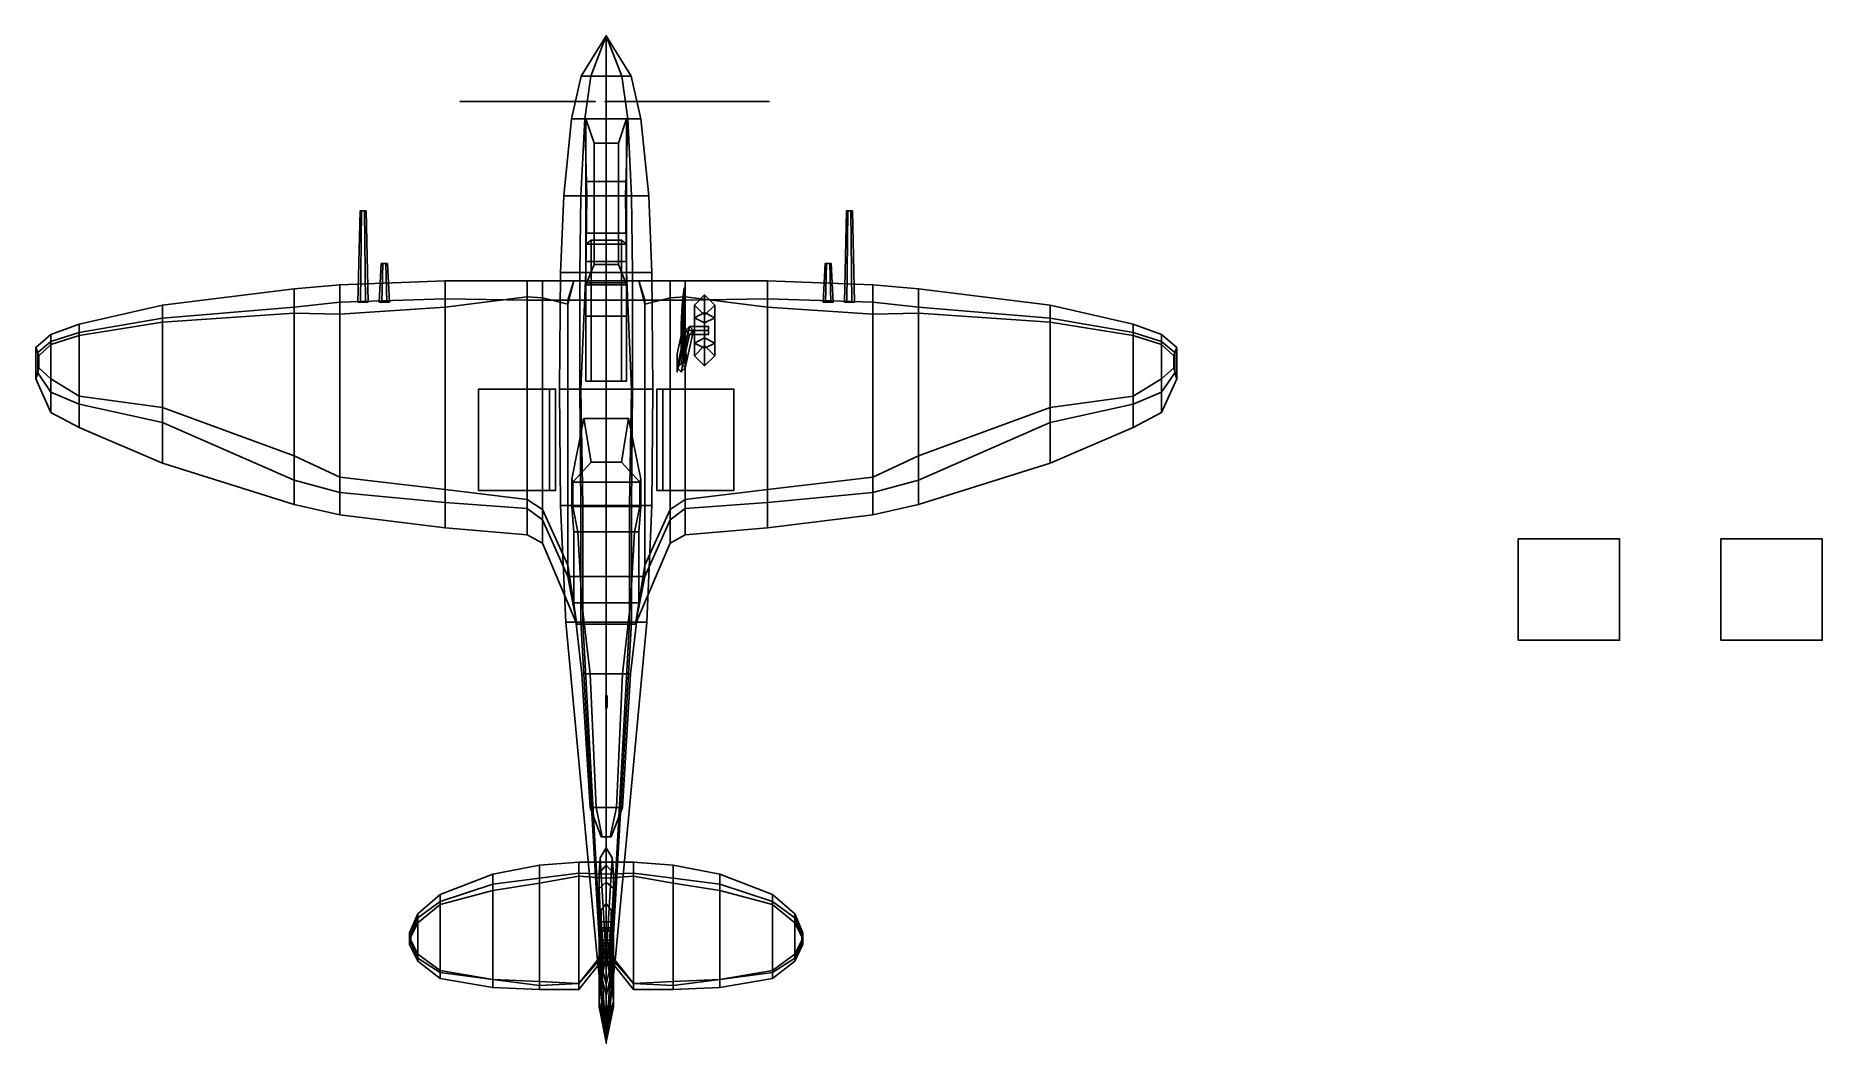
# Model space of a CAD drawing. Header units: millimetres. Extents: x -5.6 to 12, y -5 to 5.
import ezdxf

# ---------------------------------------------------------------- set-up
doc = ezdxf.new("R2010")
doc.units = ezdxf.units.MM
for name, color, linetype in [('hull2', 3, 'Continuous'), ('propeller', 1, 'Continuous'), ('shassis', 4, 'Continuous'), ('wheels', 2, 'Continuous')]:
    doc.layers.add(name, color=color, linetype=linetype)

msp = doc.modelspace()

# ---------------------------------------------------------------- linework, layer by layer
for points in [[(0.342, 4.15, 2.101), (0.342, 4.15, 1.879), (0, 4.15, 1.74), (0, 4.15, 2.23)], [(0, 4.15, 2.35), (0, 3.39, 2.48), (0.19, 3.39, 2.43), (0.212, 4.15, 2.281)], [(0.212, 4.15, 2.281), (0.342, 4.15, 2.101), (0, 4.15, 2.23), (0, 4.15, 2.35)], [(0.212, 4.15, 1.699), (0.25, 3.39, 1.48), (0, 3.39, 1.44), (0, 4.15, 1.63)], [(0.342, 4.15, 1.879), (0.212, 4.15, 1.699), (0, 4.15, 1.63), (0, 4.15, 1.74)], [(0.2, 4.15, 1.7), (0.12, 3.91, 1.55), (0, 3.91, 1.51), (0, 4.15, 1.7)], [(0.2, 3.53, 1.52), (0.12, 3.53, 1.43), (0.12, 3.91, 1.55), (0.2, 4.15, 1.7)], [(0.19, 3.39, 2.43), (0.42, 3.39, 2.2), (0.342, 4.15, 2.101), (0.212, 4.15, 2.281)], [(0.42, 3.39, 1.67), (0.25, 3.39, 1.48), (0.212, 4.15, 1.699), (0.342, 4.15, 1.879)], [(0.42, 3.39, 2.2), (0.42, 3.39, 1.67), (0.342, 4.15, 1.879), (0.342, 4.15, 2.101)], [(0.12, 3.91, 1.55), (0.12, 3.53, 1.43), (0, 3.53, 1.39), (0, 3.91, 1.51)], [(0.12, 3.53, 1.43), (0.12, 3.02, 1.35), (0, 3.02, 1.32), (0, 3.53, 1.39)], [(0.2, 3.02, 1.44), (0.12, 3.02, 1.35), (0.12, 3.53, 1.43), (0.2, 3.53, 1.52)], [(0, 3.39, 2.48), (0, 2.63, 2.53), (0.2, 2.63, 2.44), (0.19, 3.39, 2.43)], [(0.25, 3.39, 1.48), (0.26, 2.63, 1.39), (0, 2.63, 1.33), (0, 3.39, 1.44)], [(0.2, 2.63, 2.44), (0.45, 2.63, 2.2), (0.42, 3.39, 2.2), (0.19, 3.39, 2.43)], [(0.45, 2.63, 1.61), (0.26, 2.63, 1.39), (0.25, 3.39, 1.48), (0.42, 3.39, 1.67)], [(0.45, 2.63, 2.2), (0.45, 2.63, 1.61), (0.42, 3.39, 1.67), (0.42, 3.39, 2.2)], [(2.35, 2.34, 1.62), (2.375, 2.34, 1.663), (2.385, 3.24, 1.646), (2.37, 3.24, 1.62)], [(2.375, 2.34, 1.577), (2.35, 2.34, 1.62), (2.37, 3.24, 1.62), (2.385, 3.24, 1.594)], [(2.37, 3.24, 1.62), (2.43, 3.24, 1.62), (2.415, 3.24, 1.594), (2.385, 3.24, 1.594)], [(2.385, 3.24, 1.646), (2.415, 3.24, 1.646), (2.43, 3.24, 1.62), (2.37, 3.24, 1.62)], [(2.375, 2.34, 1.663), (2.425, 2.34, 1.663), (2.415, 3.24, 1.646), (2.385, 3.24, 1.646)], [(2.425, 2.34, 1.577), (2.375, 2.34, 1.577), (2.385, 3.24, 1.594), (2.415, 3.24, 1.594)], [(2.425, 2.34, 1.663), (2.45, 2.34, 1.62), (2.43, 3.24, 1.62), (2.415, 3.24, 1.646)], [(2.45, 2.34, 1.62), (2.425, 2.34, 1.577), (2.415, 3.24, 1.594), (2.43, 3.24, 1.62)], [(0.12, 3.02, 1.35), (0.12, 2.71, 1.35), (0, 2.71, 1.32), (0, 3.02, 1.32)], [(0.2, 2.51, 1.39), (0.12, 2.71, 1.35), (0.12, 3.02, 1.35), (0.2, 3.02, 1.44)], [(0.2, 2.91, 1.43), (0.15, 2.95, 1.21), (0, 2.95, 1.16), (0, 2.91, 1.43)], [(0.15, 2.95, 1.21), (0.15, 2.74, 1.15), (0, 2.74, 1.1), (0, 2.95, 1.16)], [(0.2, 2.74, 1.4), (0.15, 2.74, 1.15), (0.15, 2.95, 1.21), (0.2, 2.91, 1.43)], [(0.15, 2.74, 1.15), (0.15, 2.53, 1.13), (0, 2.53, 1.08), (0, 2.74, 1.1)], [(0, 2.51, 1.39), (0, 2.71, 1.32), (0.12, 2.71, 1.35), (0.2, 2.51, 1.39)], [(0.2, 2.53, 1.39), (0.15, 2.53, 1.13), (0.15, 2.74, 1.15), (0.2, 2.74, 1.4)], [(2.14, 2.34, 1.62), (2.165, 2.34, 1.663), (2.175, 2.72, 1.646), (2.16, 2.72, 1.62)], [(2.165, 2.34, 1.577), (2.14, 2.34, 1.62), (2.16, 2.72, 1.62), (2.175, 2.72, 1.594)], [(2.175, 2.72, 1.646), (2.205, 2.72, 1.646), (2.22, 2.72, 1.62), (2.16, 2.72, 1.62)], [(2.16, 2.72, 1.62), (2.22, 2.72, 1.62), (2.205, 2.72, 1.594), (2.175, 2.72, 1.594)], [(2.165, 2.34, 1.663), (2.215, 2.34, 1.663), (2.205, 2.72, 1.646), (2.175, 2.72, 1.646)], [(2.215, 2.34, 1.577), (2.165, 2.34, 1.577), (2.175, 2.72, 1.594), (2.205, 2.72, 1.594)], [(2.215, 2.34, 1.663), (2.24, 2.34, 1.62), (2.22, 2.72, 1.62), (2.205, 2.72, 1.646)], [(2.24, 2.34, 1.62), (2.215, 2.34, 1.577), (2.205, 2.72, 1.594), (2.22, 2.72, 1.62)], [(0, 2.63, 2.53), (0, 1.48, 2.53), (0.25, 1.48, 2.45), (0.2, 2.63, 2.44)], [(0.26, 2.63, 1.39), (0.26, 1.48, 1.32), (0, 1.48, 1.26), (0, 2.63, 1.33)], [(0, 2.55, 1.5), (0.32, 2.55, 1.5), (0.38, 2.36, 1.33), (0, 2.36, 1.33)], [(0.15, 2.53, 1.13), (0.15, 2.2, 1.18), (0, 2.2, 1.13), (0, 2.53, 1.08)], [(0.2, 2.2, 1.39), (0.15, 2.2, 1.18), (0.15, 2.53, 1.13), (0.2, 2.53, 1.39)], [(0.25, 1.48, 2.45), (0.46, 1.48, 2.11), (0.45, 2.63, 2.2), (0.2, 2.63, 2.44)], [(0.46, 1.48, 1.54), (0.26, 1.48, 1.32), (0.26, 2.63, 1.39), (0.45, 2.63, 1.61)], [(0.32, 2.55, 1.5), (0.63, 2.55, 1.5), (0.63, 2.36, 1.33), (0.38, 2.36, 1.33)], [(0.38, 2.32, 1.71), (0.63, 2.38, 1.66), (0.63, 2.55, 1.5), (0.32, 2.55, 1.5)], [(0.46, 1.48, 2.11), (0.46, 1.48, 1.54), (0.45, 2.63, 1.61), (0.45, 2.63, 2.2)], [(0.63, 2.55, 1.5), (0.78, 2.55, 1.51), (0.78, 2.36, 1.33), (0.63, 2.36, 1.33)], [(0.63, 2.38, 1.66), (0.78, 2.39, 1.68), (0.78, 2.55, 1.51), (0.63, 2.55, 1.5)], [(0.78, 2.55, 1.51), (1.59, 2.55, 1.6), (1.59, 2.37, 1.44), (0.78, 2.36, 1.33)], [(0.78, 2.39, 1.68), (1.59, 2.29, 1.75), (1.59, 2.55, 1.6), (0.78, 2.55, 1.51)], [(1.59, 2.55, 1.6), (2.63, 2.51, 1.68), (2.63, 2.34, 1.55), (1.59, 2.37, 1.44)], [(1.59, 2.29, 1.75), (2.63, 2.22, 1.82), (2.63, 2.51, 1.68), (1.59, 2.55, 1.6)], [(2.63, 2.51, 1.68), (3.08, 2.47, 1.71), (3.08, 2.29, 1.6), (2.63, 2.34, 1.55)], [(2.63, 2.22, 1.82), (3.08, 2.23, 1.84), (3.08, 2.47, 1.71), (2.63, 2.51, 1.68)], [(3.08, 2.47, 1.71), (4.38, 2.31, 1.78), (4.38, 2.18, 1.71), (3.08, 2.29, 1.6)], [(3.08, 2.23, 1.84), (4.38, 2.14, 1.87), (4.38, 2.31, 1.78), (3.08, 2.47, 1.71)], [(0.38, 2.36, 1.33), (0.38, -0.37, 1.33), (0, -0.37, 1.33), (0, 2.36, 1.33)], [(0.38, -0.26, 1.71), (0.63, 0.29, 1.66), (0.63, 2.38, 1.66), (0.38, 2.32, 1.71)], [(0.63, 2.36, 1.33), (0.63, 0.19, 1.33), (0.38, -0.37, 1.33), (0.38, 2.36, 1.33)], [(0.63, 0.29, 1.66), (0.78, 0.39, 1.68), (0.78, 2.39, 1.68), (0.63, 2.38, 1.66)], [(0.78, 2.36, 1.33), (0.78, 0.3, 1.33), (0.63, 0.19, 1.33), (0.63, 2.36, 1.33)], [(0.78, 0.39, 1.68), (1.59, 0.49, 1.75), (1.59, 2.29, 1.75), (0.78, 2.39, 1.68)], [(1.59, 2.37, 1.44), (1.59, 0.36, 1.44), (0.78, 0.3, 1.33), (0.78, 2.36, 1.33)], [(2.63, 2.34, 1.55), (2.63, 0.46, 1.55), (1.59, 0.36, 1.44), (1.59, 2.37, 1.44)], [(3.08, 2.29, 1.6), (3.08, 0.58, 1.6), (2.63, 0.46, 1.55), (2.63, 2.34, 1.55)], [(4.38, 2.31, 1.78), (5.2, 2.12, 1.81), (5.2, 2.04, 1.78), (4.38, 2.18, 1.71)], [(4.38, 2.14, 1.87), (5.2, 2.01, 1.88), (5.2, 2.12, 1.81), (4.38, 2.31, 1.78)], [(0.15, 2.2, 1.18), (0.15, 1.56, 1.32), (0, 1.56, 1.27), (0, 2.2, 1.13)], [(0.2, 1.56, 1.39), (0.15, 1.56, 1.32), (0.15, 2.2, 1.18), (0.2, 2.2, 1.39)], [(1.59, 0.49, 1.75), (2.63, 0.61, 1.82), (2.63, 2.22, 1.82), (1.59, 2.29, 1.75)], [(2.63, 0.61, 1.82), (3.08, 0.82, 1.84), (3.08, 2.23, 1.84), (2.63, 2.22, 1.82)], [(4.38, 2.18, 1.71), (4.38, 1.15, 1.71), (3.08, 0.58, 1.6), (3.08, 2.29, 1.6)], [(3.08, 0.82, 1.84), (4.38, 1.3, 1.87), (4.38, 2.14, 1.87), (3.08, 2.23, 1.84)], [(5.2, 2.04, 1.78), (5.2, 1.33, 1.78), (4.38, 1.15, 1.71), (4.38, 2.18, 1.71)], [(4.38, 1.3, 1.87), (5.2, 1.41, 1.88), (5.2, 2.01, 1.88), (4.38, 2.14, 1.87)], [(5.2, 2.12, 1.81), (5.48, 2.02, 1.84), (5.48, 1.95, 1.81), (5.2, 2.04, 1.78)], [(5.2, 2.01, 1.88), (5.48, 1.92, 1.88), (5.48, 2.02, 1.84), (5.2, 2.12, 1.81)], [(5.48, 1.95, 1.81), (5.48, 1.45, 1.81), (5.2, 1.33, 1.78), (5.2, 2.04, 1.78)], [(5.2, 1.41, 1.88), (5.48, 1.58, 1.88), (5.48, 1.92, 1.88), (5.2, 2.01, 1.88)], [(5.48, 2.02, 1.84), (5.63, 1.89, 1.84), (5.61, 1.84, 1.82), (5.48, 1.95, 1.81)], [(5.48, 1.92, 1.88), (5.6, 1.81, 1.86), (5.63, 1.89, 1.84), (5.48, 2.02, 1.84)], [(5.61, 1.84, 1.82), (5.61, 1.64, 1.82), (5.48, 1.45, 1.81), (5.48, 1.95, 1.81)], [(5.48, 1.58, 1.88), (5.6, 1.69, 1.86), (5.6, 1.81, 1.86), (5.48, 1.92, 1.88)], [(5.6, 1.81, 1.86), (5.6, 1.69, 1.86), (5.63, 1.58, 1.84), (5.63, 1.89, 1.84)], [(5.63, 1.89, 1.84), (5.63, 1.58, 1.84), (5.61, 1.64, 1.82), (5.61, 1.84, 1.82)], [(5.48, 1.25, 1.84), (5.63, 1.58, 1.84), (5.6, 1.69, 1.86), (5.48, 1.58, 1.88)], [(5.48, 1.45, 1.81), (5.61, 1.64, 1.82), (5.63, 1.58, 1.84), (5.48, 1.25, 1.84)], [(0, 1.56, 1.39), (0, 1.56, 1.27), (0.15, 1.56, 1.32), (0.2, 1.56, 1.39)], [(0, 1.48, 2.53), (0, 0.33, 2.55), (0.23, 0.33, 2.47), (0.25, 1.48, 2.45)], [(0.26, 1.48, 1.32), (0.25, 0.33, 1.33), (0, 0.33, 1.26), (0, 1.48, 1.26)], [(0.23, 0.33, 2.47), (0.45, 0.33, 2.09), (0.46, 1.48, 2.11), (0.25, 1.48, 2.45)], [(0.45, 0.33, 1.55), (0.25, 0.33, 1.33), (0.26, 1.48, 1.32), (0.46, 1.48, 1.54)], [(0.45, 0.33, 2.09), (0.45, 0.33, 1.55), (0.46, 1.48, 1.54), (0.46, 1.48, 2.11)], [(1.26, 1.48, 1.4), (1.26, 1.48, 1.02), (0.56, 1.48, 0.95), (0.5, 1.48, 1.35)], [(0.5, 1.48, 1.35), (0.56, 1.48, 0.95), (0.56, 0.48, 1.15), (0.5, 0.48, 1.35)], [(0.56, 1.48, 0.95), (1.26, 1.48, 1.02), (1.26, 0.48, 1.23), (0.56, 0.48, 1.15)], [(1.26, 0.48, 1.4), (1.26, 0.48, 1.23), (1.26, 1.48, 1.02), (1.26, 1.48, 1.4)], [(5.2, 1.1, 1.81), (5.48, 1.25, 1.84), (5.48, 1.58, 1.88), (5.2, 1.41, 1.88)], [(5.2, 1.33, 1.78), (5.48, 1.45, 1.81), (5.48, 1.25, 1.84), (5.2, 1.1, 1.81)], [(3.08, 0.34, 1.71), (4.38, 0.75, 1.78), (4.38, 1.3, 1.87), (3.08, 0.82, 1.84)], [(4.38, 0.75, 1.78), (5.2, 1.1, 1.81), (5.2, 1.41, 1.88), (4.38, 1.3, 1.87)], [(4.38, 1.15, 1.71), (5.2, 1.33, 1.78), (5.2, 1.1, 1.81), (4.38, 0.75, 1.78)], [(0.15, 0.76, 2.78), (0.22, 1.19, 2.46), (0, 1.19, 2.46), (0, 0.76, 2.78)], [(0.33, 0.56, 2.74), (0.34, 0.59, 2.28), (0.22, 1.19, 2.46), (0.15, 0.76, 2.78)], [(3.08, 0.58, 1.6), (4.38, 1.15, 1.71), (4.38, 0.75, 1.78), (3.08, 0.34, 1.71)], [(0, 0.76, 2.78), (0, 0.56, 2.82), (0.33, 0.56, 2.74), (0.15, 0.76, 2.78)], [(2.63, 0.24, 1.68), (3.08, 0.34, 1.71), (3.08, 0.82, 1.84), (2.63, 0.61, 1.82)], [(0, 0.56, 2.82), (0, 0.32, 2.82), (0.33, 0.32, 2.74), (0.33, 0.56, 2.74)], [(0.33, 0.32, 2.74), (0.34, 0.32, 2.28), (0.34, 0.59, 2.28), (0.33, 0.56, 2.74)], [(1.59, 0.11, 1.6), (2.63, 0.24, 1.68), (2.63, 0.61, 1.82), (1.59, 0.49, 1.75)], [(2.63, 0.46, 1.55), (3.08, 0.58, 1.6), (3.08, 0.34, 1.71), (2.63, 0.24, 1.68)], [(0.56, 0.48, 1.15), (1.26, 0.48, 1.23), (1.26, 0.48, 1.4), (0.5, 0.48, 1.35)], [(0.63, -0.04, 1.5), (0.78, 0.04, 1.51), (0.78, 0.39, 1.68), (0.63, 0.29, 1.66)], [(0.78, 0.04, 1.51), (1.59, 0.11, 1.6), (1.59, 0.49, 1.75), (0.78, 0.39, 1.68)], [(0.78, 0.3, 1.33), (1.59, 0.36, 1.44), (1.59, 0.11, 1.6), (0.78, 0.04, 1.51)], [(1.59, 0.36, 1.44), (2.63, 0.46, 1.55), (2.63, 0.24, 1.68), (1.59, 0.11, 1.6)], [(0.25, 0.33, 1.33), (0.25, -0.82, 1.41), (0, -0.82, 1.35), (0, 0.33, 1.26)], [(0, 0.32, 2.82), (0, 0.07, 2.74), (0.28, 0.07, 2.69), (0.33, 0.32, 2.74)], [(0.23, -0.82, 2.46), (0.4, -0.82, 2.03), (0.45, 0.33, 2.09), (0.23, 0.33, 2.47)], [(0.4, -0.82, 1.63), (0.25, -0.82, 1.41), (0.25, 0.33, 1.33), (0.45, 0.33, 1.55)], [(0.28, 0.07, 2.69), (0.32, 0.07, 2.25), (0.34, 0.32, 2.28), (0.33, 0.32, 2.74)], [(0.29, -0.84, 1.5), (0.63, -0.04, 1.5), (0.63, 0.29, 1.66), (0.38, -0.26, 1.71)], [(0.38, -0.37, 1.33), (0.63, 0.19, 1.33), (0.63, -0.04, 1.5), (0.29, -0.84, 1.5)], [(0.4, -0.82, 2.03), (0.4, -0.82, 1.63), (0.45, 0.33, 1.55), (0.45, 0.33, 2.09)], [(0.63, 0.19, 1.33), (0.78, 0.3, 1.33), (0.78, 0.04, 1.51), (0.63, -0.04, 1.5)], [(0, 0.07, 2.74), (0, -0.63, 2.74), (0.24, -0.63, 2.64), (0.28, 0.07, 2.69)], [(0.24, -0.63, 2.64), (0.32, -0.63, 2.22), (0.32, 0.07, 2.25), (0.28, 0.07, 2.69)], [(10, 0, -3), (10, 0, -4), (9, 0, -4), (9, 0, -3)], [(10, 0, -4), (10, -1, -4), (9, -1, -4), (9, 0, -4)], [(9, 0, -4), (9, -1, -4), (9, -1, -3), (9, 0, -3)], [(9, 0, -3), (9, -1, -3), (10, -1, -3), (10, 0, -3)], [(10, -1, -3), (10, -1, -4), (10, 0, -4), (10, 0, -3)], [(12, 0, -4), (12, -1, -4), (11, -1, -4), (11, 0, -4)], [(11, 0, -4), (11, -1, -4), (12, -1, -4), (12, 0, -4)], [(0, -0.37, 1.33), (0.38, -0.37, 1.33), (0.29, -0.84, 1.5), (0, -0.84, 1.5)], [(0, -0.63, 2.74), (0, -1.33, 2.68), (0.16, -1.33, 2.6), (0.24, -0.63, 2.64)], [(0.16, -1.33, 2.6), (0.24, -1.33, 2.27), (0.32, -0.63, 2.22), (0.24, -0.63, 2.64)], [(0, -0.82, 2.54), (0, -4.13, 2.41), (0.05, -4.13, 2.33), (0.23, -0.82, 2.46)], [(0.25, -0.82, 1.41), (0.06, -4.13, 1.78), (0, -4.13, 1.72), (0, -0.82, 1.35)], [(0.05, -4.13, 2.33), (0.09, -4.13, 2.12), (0.4, -0.82, 2.03), (0.23, -0.82, 2.46)], [(0.09, -4.13, 1.85), (0.06, -4.13, 1.78), (0.25, -0.82, 1.41), (0.4, -0.82, 1.63)], [(0.09, -4.13, 2.12), (0.09, -4.13, 1.85), (0.4, -0.82, 1.63), (0.4, -0.82, 2.03)], [(9, -1, -3), (9, -1, -4), (10, -1, -4), (10, -1, -3)], [(0, -1.33, 2.68), (0, -2.65, 2.52), (0.1, -2.65, 2.48), (0.16, -1.33, 2.6)], [(0.1, -2.65, 2.48), (0.16, -2.65, 2.22), (0.24, -1.33, 2.27), (0.16, -1.33, 2.6)], [(0.01, -1.55, 2.64), (-0.005, -1.541, 2.642), (-0.005, -1.654, 3.282), (0.01, -1.663, 3.28)], [(-0.005, -1.541, 2.642), (-0.005, -1.559, 2.638), (-0.005, -1.671, 3.279), (-0.005, -1.654, 3.282)], [(-0.005, -1.559, 2.638), (0.01, -1.55, 2.64), (0.01, -1.663, 3.28), (-0.005, -1.671, 3.279)], [(0, -2.65, 2.52), (0, -2.94, 2.45), (0.04, -2.94, 2.43), (0.1, -2.65, 2.48)], [(0.04, -2.94, 2.43), (0.05, -2.94, 2.31), (0.16, -2.65, 2.22), (0.1, -2.65, 2.48)], [(0, -2.94, 2.45), (0, -2.94, 2.31), (0.05, -2.94, 2.31), (0.04, -2.94, 2.43)], [(0.07, -3.3, 2.55), (0.06, -3.15, 2.37), (0, -3.05, 2.45), (0, -3.22, 2.55)], [(0.07, -4.13, 2.55), (0, -4.13, 2.41), (0.06, -3.15, 2.37), (0.07, -3.3, 2.55)], [(0.27, -3.3, 2.2), (0, -3.31, 2.2), (0, -3.19, 2.29), (0.27, -3.19, 2.29)], [(0.27, -3.19, 2.29), (0, -3.19, 2.29), (0, -3.35, 2.36), (0.27, -3.33, 2.36)], [(0.07, -3.45, 2.94), (0.07, -3.3, 2.55), (0, -3.22, 2.55), (0, -3.39, 2.94)], [(0.27, -4.39, 2.2), (0, -4.08, 2.2), (0, -3.31, 2.2), (0.27, -3.3, 2.2)], [(0, -3.35, 2.36), (0, -4.05, 2.36), (0.27, -4.39, 2.36), (0.27, -3.33, 2.36)], [(0.07, -4.13, 2.94), (0.07, -4.13, 2.55), (0.07, -3.3, 2.55), (0.07, -3.45, 2.94)], [(0.66, -3.35, 2.21), (0.27, -3.3, 2.2), (0.27, -3.19, 2.29), (0.66, -3.22, 2.29)], [(0.66, -3.22, 2.29), (0.27, -3.19, 2.29), (0.27, -3.33, 2.36), (0.66, -3.4, 2.36)], [(0.66, -4.37, 2.21), (0.27, -4.39, 2.2), (0.27, -3.3, 2.2), (0.66, -3.35, 2.21)], [(0.27, -3.33, 2.36), (0.27, -4.39, 2.36), (0.66, -4.41, 2.36), (0.66, -3.4, 2.36)], [(1.12, -3.41, 2.23), (0.66, -3.35, 2.21), (0.66, -3.22, 2.29), (1.12, -3.31, 2.29)], [(1.12, -3.31, 2.29), (0.66, -3.22, 2.29), (0.66, -3.4, 2.36), (1.12, -3.47, 2.36)], [(1.64, -3.58, 2.25), (1.12, -3.41, 2.23), (1.12, -3.31, 2.29), (1.64, -3.51, 2.29)], [(1.64, -3.51, 2.29), (1.12, -3.31, 2.29), (1.12, -3.47, 2.36), (1.64, -3.61, 2.36)], [(0.06, -3.68, 3.33), (0.07, -3.45, 2.94), (0, -3.39, 2.94), (0, -3.6, 3.33)], [(0.06, -4.13, 3.33), (0.07, -4.13, 2.94), (0.07, -3.45, 2.94), (0.06, -3.68, 3.33)], [(1.12, -4.35, 2.23), (0.66, -4.37, 2.21), (0.66, -3.35, 2.21), (1.12, -3.41, 2.23)], [(0.66, -3.4, 2.36), (0.66, -4.41, 2.36), (1.12, -4.35, 2.36), (1.12, -3.47, 2.36)], [(1.64, -4.28, 2.25), (1.12, -4.35, 2.23), (1.12, -3.41, 2.23), (1.64, -3.58, 2.25)], [(1.12, -3.47, 2.36), (1.12, -4.35, 2.36), (1.64, -4.26, 2.36), (1.64, -3.61, 2.36)], [(1.86, -3.74, 2.26), (1.64, -3.58, 2.25), (1.64, -3.51, 2.29), (1.86, -3.7, 2.29)], [(1.86, -3.7, 2.29), (1.64, -3.51, 2.29), (1.64, -3.61, 2.36), (1.86, -3.79, 2.34)], [(0.04, -3.88, 3.61), (0.06, -3.68, 3.33), (0, -3.6, 3.33), (0, -3.83, 3.61)], [(0.04, -4.13, 3.61), (0.06, -4.13, 3.33), (0.06, -3.68, 3.33), (0.04, -3.88, 3.61)], [(1.86, -4.14, 2.26), (1.64, -4.28, 2.25), (1.64, -3.58, 2.25), (1.86, -3.74, 2.26)], [(1.64, -3.61, 2.36), (1.64, -4.26, 2.36), (1.86, -4.1, 2.34), (1.86, -3.79, 2.34)], [(1.93, -3.91, 2.27), (1.86, -3.74, 2.26), (1.86, -3.7, 2.29), (1.94, -3.89, 2.29)], [(1.94, -3.89, 2.29), (1.86, -3.7, 2.29), (1.86, -3.79, 2.34), (1.93, -3.93, 2.33)], [(0.03, -4.01, 3.72), (0.04, -3.88, 3.61), (0, -3.83, 3.61), (0, -3.96, 3.72)], [(1.93, -3.98, 2.27), (1.86, -4.14, 2.26), (1.86, -3.74, 2.26), (1.93, -3.91, 2.27)], [(1.86, -3.79, 2.34), (1.86, -4.1, 2.34), (1.93, -3.96, 2.33), (1.93, -3.93, 2.33)], [(0.01, -4.12, 3.78), (0.03, -4.01, 3.72), (0, -3.96, 3.72), (0, -4.1, 3.8)], [(0.27, -4.39, 2.36), (0, -4.05, 2.36), (0, -4.11, 2.29), (0.27, -4.45, 2.29)], [(0.01, -4.13, 3.78), (0.03, -4.13, 3.72), (0.03, -4.01, 3.72), (0.01, -4.12, 3.78)], [(0.03, -4.13, 3.72), (0.04, -4.13, 3.61), (0.04, -3.88, 3.61), (0.03, -4.01, 3.72)], [(1.93, -3.96, 2.33), (1.86, -4.1, 2.34), (1.86, -4.17, 2.29), (1.94, -4, 2.29)], [(1.94, -4, 2.29), (1.86, -4.17, 2.29), (1.86, -4.14, 2.26), (1.93, -3.98, 2.27)], [(1.94, -3.89, 2.29), (1.94, -4, 2.29), (1.93, -3.98, 2.27), (1.93, -3.91, 2.27)], [(1.93, -3.93, 2.33), (1.93, -3.96, 2.33), (1.94, -4, 2.29), (1.94, -3.89, 2.29)], [(0.27, -4.45, 2.29), (0, -4.11, 2.29), (0, -4.08, 2.2), (0.27, -4.39, 2.2)], [(0, -4.1, 3.8), (0, -4.13, 3.8), (0.01, -4.13, 3.78), (0.01, -4.12, 3.78)], [(0, -4.96, 2.22), (0, -4.86, 1.97), (0.09, -4.13, 1.85), (0.09, -4.13, 2.12)], [(0, -4.98, 2.34), (0, -4.96, 2.22), (0.09, -4.13, 2.12), (0.05, -4.13, 2.33)], [(0, -4.13, 2.41), (0, -4.98, 2.34), (0, -4.98, 2.34), (0.05, -4.13, 2.33)], [(0, -4.86, 1.97), (0.04, -4.71, 1.81), (0.06, -4.13, 1.78), (0.09, -4.13, 1.85)], [(0.06, -4.13, 1.78), (0.04, -4.71, 1.81), (0, -4.71, 1.81), (0, -4.13, 1.72)], [(0.07, -4.62, 2.55), (0, -4.634, 2.368), (0, -4.13, 2.41), (0.07, -4.13, 2.55)], [(0, -4.13, 3.8), (0, -4.23, 3.8), (0.01, -4.16, 3.78), (0.01, -4.13, 3.78)], [(0, -4.23, 3.8), (0, -4.4, 3.72), (0.03, -4.27, 3.72), (0.01, -4.16, 3.78)], [(0.01, -4.16, 3.78), (0.03, -4.27, 3.72), (0.03, -4.13, 3.72), (0.01, -4.13, 3.78)], [(0.03, -4.27, 3.72), (0.04, -4.34, 3.61), (0.04, -4.13, 3.61), (0.03, -4.13, 3.72)], [(0.04, -4.34, 3.61), (0.06, -4.45, 3.33), (0.06, -4.13, 3.33), (0.04, -4.13, 3.61)], [(0.06, -4.45, 3.33), (0.07, -4.56, 2.94), (0.07, -4.13, 2.94), (0.06, -4.13, 3.33)], [(0.07, -4.56, 2.94), (0.07, -4.62, 2.55), (0.07, -4.13, 2.55), (0.07, -4.13, 2.94)], [(1.86, -4.1, 2.34), (1.64, -4.26, 2.36), (1.64, -4.34, 2.29), (1.86, -4.17, 2.29)], [(1.86, -4.17, 2.29), (1.64, -4.34, 2.29), (1.64, -4.28, 2.25), (1.86, -4.14, 2.26)], [(0, -4.4, 3.72), (0, -4.51, 3.61), (0.04, -4.34, 3.61), (0.03, -4.27, 3.72)], [(0, -4.51, 3.61), (0, -4.68, 3.33), (0.06, -4.45, 3.33), (0.04, -4.34, 3.61)], [(0.66, -4.45, 2.29), (0.27, -4.45, 2.29), (0.27, -4.39, 2.2), (0.66, -4.37, 2.21)], [(0.66, -4.41, 2.36), (0.27, -4.39, 2.36), (0.27, -4.45, 2.29), (0.66, -4.45, 2.29)], [(1.12, -4.43, 2.29), (0.66, -4.45, 2.29), (0.66, -4.37, 2.21), (1.12, -4.35, 2.23)], [(1.12, -4.35, 2.36), (0.66, -4.41, 2.36), (0.66, -4.45, 2.29), (1.12, -4.43, 2.29)], [(1.64, -4.26, 2.36), (1.12, -4.35, 2.36), (1.12, -4.43, 2.29), (1.64, -4.34, 2.29)], [(1.64, -4.34, 2.29), (1.12, -4.43, 2.29), (1.12, -4.35, 2.23), (1.64, -4.28, 2.25)], [(0, -4.68, 3.33), (0, -4.87, 2.94), (0.07, -4.56, 2.94), (0.06, -4.45, 3.33)], [(0, -4.87, 2.94), (0, -4.97, 2.55), (0.07, -4.62, 2.55), (0.07, -4.56, 2.94)], [(0, -4.97, 2.55), (0, -4.98, 2.34), (0, -4.634, 2.368), (0.07, -4.62, 2.55)]]:
    msp.add_3dface(points)
at = {"layer": 'hull2'}
for points in [[(-0.19, 3.39, 2.43), (-0.42, 3.39, 2.2), (-0.342, 4.15, 2.101), (-0.212, 4.15, 2.281)], [(-0.42, 3.39, 2.2), (-0.42, 3.39, 1.67), (-0.342, 4.15, 1.879), (-0.342, 4.15, 2.101)], [(-0.42, 3.39, 1.67), (-0.25, 3.39, 1.48), (-0.212, 4.15, 1.699), (-0.342, 4.15, 1.879)], [(-0.212, 4.15, 2.281), (-0.342, 4.15, 2.101), (0, 4.15, 2.23), (0, 4.15, 2.35)], [(-0.342, 4.15, 2.101), (-0.342, 4.15, 1.879), (0, 4.15, 1.74), (0, 4.15, 2.23)], [(-0.342, 4.15, 1.879), (-0.212, 4.15, 1.699), (0, 4.15, 1.63), (0, 4.15, 1.74)], [(-0.212, 4.15, 1.699), (-0.25, 3.39, 1.48), (0, 3.39, 1.44), (0, 4.15, 1.63)], [(0, 4.15, 2.35), (0, 3.39, 2.48), (-0.19, 3.39, 2.43), (-0.212, 4.15, 2.281)], [(-0.2, 3.53, 1.52), (-0.12, 3.53, 1.43), (-0.12, 3.91, 1.55), (-0.2, 4.15, 1.7)], [(-0.2, 4.15, 1.7), (-0.12, 3.91, 1.55), (0, 3.91, 1.51), (0, 4.15, 1.7)], [(-0.12, 3.91, 1.55), (-0.12, 3.53, 1.43), (0, 3.53, 1.39), (0, 3.91, 1.51)], [(-0.2, 3.02, 1.44), (-0.12, 3.02, 1.35), (-0.12, 3.53, 1.43), (-0.2, 3.53, 1.52)], [(-0.12, 3.53, 1.43), (-0.12, 3.02, 1.35), (0, 3.02, 1.32), (0, 3.53, 1.39)], [(-0.2, 2.63, 2.44), (-0.45, 2.63, 2.2), (-0.42, 3.39, 2.2), (-0.19, 3.39, 2.43)], [(-0.45, 2.63, 1.61), (-0.26, 2.63, 1.39), (-0.25, 3.39, 1.48), (-0.42, 3.39, 1.67)], [(-0.45, 2.63, 2.2), (-0.45, 2.63, 1.61), (-0.42, 3.39, 1.67), (-0.42, 3.39, 2.2)], [(-0.25, 3.39, 1.48), (-0.26, 2.63, 1.39), (0, 2.63, 1.33), (0, 3.39, 1.44)], [(0, 3.39, 2.48), (0, 2.63, 2.53), (-0.2, 2.63, 2.44), (-0.19, 3.39, 2.43)], [(-2.45, 2.34, 1.62), (-2.425, 2.34, 1.577), (-2.415, 3.24, 1.594), (-2.43, 3.24, 1.62)], [(-2.425, 2.34, 1.663), (-2.45, 2.34, 1.62), (-2.43, 3.24, 1.62), (-2.415, 3.24, 1.646)], [(-2.385, 3.24, 1.646), (-2.415, 3.24, 1.646), (-2.43, 3.24, 1.62), (-2.37, 3.24, 1.62)], [(-2.37, 3.24, 1.62), (-2.43, 3.24, 1.62), (-2.415, 3.24, 1.594), (-2.385, 3.24, 1.594)], [(-2.425, 2.34, 1.577), (-2.375, 2.34, 1.577), (-2.385, 3.24, 1.594), (-2.415, 3.24, 1.594)], [(-2.375, 2.34, 1.663), (-2.425, 2.34, 1.663), (-2.415, 3.24, 1.646), (-2.385, 3.24, 1.646)], [(-2.375, 2.34, 1.577), (-2.35, 2.34, 1.62), (-2.37, 3.24, 1.62), (-2.385, 3.24, 1.594)], [(-2.35, 2.34, 1.62), (-2.375, 2.34, 1.663), (-2.385, 3.24, 1.646), (-2.37, 3.24, 1.62)], [(-0.2, 2.51, 1.39), (-0.12, 2.71, 1.35), (-0.12, 3.02, 1.35), (-0.2, 3.02, 1.44)], [(-0.12, 3.02, 1.35), (-0.12, 2.71, 1.35), (0, 2.71, 1.32), (0, 3.02, 1.32)], [(-0.2, 2.74, 1.4), (-0.15, 2.74, 1.15), (-0.15, 2.95, 1.21), (-0.2, 2.91, 1.43)], [(-0.2, 2.91, 1.43), (-0.15, 2.95, 1.21), (0, 2.95, 1.16), (0, 2.91, 1.43)], [(-0.15, 2.95, 1.21), (-0.15, 2.74, 1.15), (0, 2.74, 1.1), (0, 2.95, 1.16)], [(-2.24, 2.34, 1.62), (-2.215, 2.34, 1.577), (-2.205, 2.72, 1.594), (-2.22, 2.72, 1.62)], [(-2.215, 2.34, 1.663), (-2.24, 2.34, 1.62), (-2.22, 2.72, 1.62), (-2.205, 2.72, 1.646)], [(-2.16, 2.72, 1.62), (-2.22, 2.72, 1.62), (-2.205, 2.72, 1.594), (-2.175, 2.72, 1.594)], [(-2.175, 2.72, 1.646), (-2.205, 2.72, 1.646), (-2.22, 2.72, 1.62), (-2.16, 2.72, 1.62)], [(-2.215, 2.34, 1.577), (-2.165, 2.34, 1.577), (-2.175, 2.72, 1.594), (-2.205, 2.72, 1.594)], [(-2.165, 2.34, 1.663), (-2.215, 2.34, 1.663), (-2.205, 2.72, 1.646), (-2.175, 2.72, 1.646)], [(-2.165, 2.34, 1.577), (-2.14, 2.34, 1.62), (-2.16, 2.72, 1.62), (-2.175, 2.72, 1.594)], [(-2.14, 2.34, 1.62), (-2.165, 2.34, 1.663), (-2.175, 2.72, 1.646), (-2.16, 2.72, 1.62)], [(-0.2, 2.53, 1.39), (-0.15, 2.53, 1.13), (-0.15, 2.74, 1.15), (-0.2, 2.74, 1.4)], [(0, 2.51, 1.39), (0, 2.71, 1.32), (-0.12, 2.71, 1.35), (-0.2, 2.51, 1.39)], [(-0.15, 2.74, 1.15), (-0.15, 2.53, 1.13), (0, 2.53, 1.08), (0, 2.74, 1.1)], [(-3.08, 2.47, 1.71), (-4.38, 2.31, 1.78), (-4.38, 2.18, 1.71), (-3.08, 2.29, 1.6)], [(-3.08, 2.23, 1.84), (-4.38, 2.14, 1.87), (-4.38, 2.31, 1.78), (-3.08, 2.47, 1.71)], [(-2.63, 2.51, 1.68), (-3.08, 2.47, 1.71), (-3.08, 2.29, 1.6), (-2.63, 2.34, 1.55)], [(-2.63, 2.22, 1.82), (-3.08, 2.23, 1.84), (-3.08, 2.47, 1.71), (-2.63, 2.51, 1.68)], [(-1.59, 2.55, 1.6), (-2.63, 2.51, 1.68), (-2.63, 2.34, 1.55), (-1.59, 2.37, 1.44)], [(-1.59, 2.29, 1.75), (-2.63, 2.22, 1.82), (-2.63, 2.51, 1.68), (-1.59, 2.55, 1.6)], [(-0.78, 2.39, 1.68), (-1.59, 2.29, 1.75), (-1.59, 2.55, 1.6), (-0.78, 2.55, 1.51)], [(-0.78, 2.55, 1.51), (-1.59, 2.55, 1.6), (-1.59, 2.37, 1.44), (-0.78, 2.36, 1.33)], [(-0.63, 2.38, 1.66), (-0.78, 2.39, 1.68), (-0.78, 2.55, 1.51), (-0.63, 2.55, 1.5)], [(-0.63, 2.55, 1.5), (-0.78, 2.55, 1.51), (-0.78, 2.36, 1.33), (-0.63, 2.36, 1.33)], [(-0.38, 2.32, 1.71), (-0.63, 2.38, 1.66), (-0.63, 2.55, 1.5), (-0.32, 2.55, 1.5)], [(-0.32, 2.55, 1.5), (-0.63, 2.55, 1.5), (-0.63, 2.36, 1.33), (-0.38, 2.36, 1.33)], [(-0.25, 1.48, 2.45), (-0.46, 1.48, 2.11), (-0.45, 2.63, 2.2), (-0.2, 2.63, 2.44)], [(-0.46, 1.48, 1.54), (-0.26, 1.48, 1.32), (-0.26, 2.63, 1.39), (-0.45, 2.63, 1.61)], [(-0.46, 1.48, 2.11), (-0.46, 1.48, 1.54), (-0.45, 2.63, 1.61), (-0.45, 2.63, 2.2)], [(0, 2.55, 1.5), (-0.32, 2.55, 1.5), (-0.38, 2.36, 1.33), (0, 2.36, 1.33)], [(-0.26, 2.63, 1.39), (-0.26, 1.48, 1.32), (0, 1.48, 1.26), (0, 2.63, 1.33)], [(0, 2.63, 2.53), (0, 1.48, 2.53), (-0.25, 1.48, 2.45), (-0.2, 2.63, 2.44)], [(-0.2, 2.2, 1.39), (-0.15, 2.2, 1.18), (-0.15, 2.53, 1.13), (-0.2, 2.53, 1.39)], [(-0.15, 2.53, 1.13), (-0.15, 2.2, 1.18), (0, 2.2, 1.13), (0, 2.53, 1.08)], [(-4.38, 2.31, 1.78), (-5.2, 2.12, 1.81), (-5.2, 2.04, 1.78), (-4.38, 2.18, 1.71)], [(-4.38, 2.14, 1.87), (-5.2, 2.01, 1.88), (-5.2, 2.12, 1.81), (-4.38, 2.31, 1.78)], [(-3.08, 2.29, 1.6), (-3.08, 0.58, 1.6), (-2.63, 0.46, 1.55), (-2.63, 2.34, 1.55)], [(-2.63, 2.34, 1.55), (-2.63, 0.46, 1.55), (-1.59, 0.36, 1.44), (-1.59, 2.37, 1.44)], [(-0.78, 0.39, 1.68), (-1.59, 0.49, 1.75), (-1.59, 2.29, 1.75), (-0.78, 2.39, 1.68)], [(-1.59, 2.37, 1.44), (-1.59, 0.36, 1.44), (-0.78, 0.3, 1.33), (-0.78, 2.36, 1.33)], [(-0.63, 0.29, 1.66), (-0.78, 0.39, 1.68), (-0.78, 2.39, 1.68), (-0.63, 2.38, 1.66)], [(-0.78, 2.36, 1.33), (-0.78, 0.3, 1.33), (-0.63, 0.19, 1.33), (-0.63, 2.36, 1.33)], [(-0.38, -0.26, 1.71), (-0.63, 0.29, 1.66), (-0.63, 2.38, 1.66), (-0.38, 2.32, 1.71)], [(-0.63, 2.36, 1.33), (-0.63, 0.19, 1.33), (-0.38, -0.37, 1.33), (-0.38, 2.36, 1.33)], [(-0.38, 2.36, 1.33), (-0.38, -0.37, 1.33), (0, -0.37, 1.33), (0, 2.36, 1.33)], [(-5.2, 2.12, 1.81), (-5.48, 2.02, 1.84), (-5.48, 1.95, 1.81), (-5.2, 2.04, 1.78)], [(-5.2, 2.01, 1.88), (-5.48, 1.92, 1.88), (-5.48, 2.02, 1.84), (-5.2, 2.12, 1.81)], [(-5.2, 2.04, 1.78), (-5.2, 1.33, 1.78), (-4.38, 1.15, 1.71), (-4.38, 2.18, 1.71)], [(-4.38, 1.3, 1.87), (-5.2, 1.41, 1.88), (-5.2, 2.01, 1.88), (-4.38, 2.14, 1.87)], [(-4.38, 2.18, 1.71), (-4.38, 1.15, 1.71), (-3.08, 0.58, 1.6), (-3.08, 2.29, 1.6)], [(-3.08, 0.82, 1.84), (-4.38, 1.3, 1.87), (-4.38, 2.14, 1.87), (-3.08, 2.23, 1.84)], [(-2.63, 0.61, 1.82), (-3.08, 0.82, 1.84), (-3.08, 2.23, 1.84), (-2.63, 2.22, 1.82)], [(-1.59, 0.49, 1.75), (-2.63, 0.61, 1.82), (-2.63, 2.22, 1.82), (-1.59, 2.29, 1.75)], [(-0.2, 1.56, 1.39), (-0.15, 1.56, 1.32), (-0.15, 2.2, 1.18), (-0.2, 2.2, 1.39)], [(-0.15, 2.2, 1.18), (-0.15, 1.56, 1.32), (0, 1.56, 1.27), (0, 2.2, 1.13)], [(-5.48, 2.02, 1.84), (-5.63, 1.89, 1.84), (-5.61, 1.84, 1.82), (-5.48, 1.95, 1.81)], [(-5.48, 1.92, 1.88), (-5.6, 1.81, 1.86), (-5.63, 1.89, 1.84), (-5.48, 2.02, 1.84)], [(-5.61, 1.84, 1.82), (-5.61, 1.64, 1.82), (-5.48, 1.45, 1.81), (-5.48, 1.95, 1.81)], [(-5.48, 1.95, 1.81), (-5.48, 1.45, 1.81), (-5.2, 1.33, 1.78), (-5.2, 2.04, 1.78)], [(-5.2, 1.41, 1.88), (-5.48, 1.58, 1.88), (-5.48, 1.92, 1.88), (-5.2, 2.01, 1.88)], [(-5.63, 1.89, 1.84), (-5.63, 1.58, 1.84), (-5.61, 1.64, 1.82), (-5.61, 1.84, 1.82)], [(-5.6, 1.81, 1.86), (-5.6, 1.69, 1.86), (-5.63, 1.58, 1.84), (-5.63, 1.89, 1.84)], [(-5.48, 1.58, 1.88), (-5.6, 1.69, 1.86), (-5.6, 1.81, 1.86), (-5.48, 1.92, 1.88)], [(-5.48, 1.25, 1.84), (-5.63, 1.58, 1.84), (-5.6, 1.69, 1.86), (-5.48, 1.58, 1.88)], [(-5.48, 1.45, 1.81), (-5.61, 1.64, 1.82), (-5.63, 1.58, 1.84), (-5.48, 1.25, 1.84)], [(-5.2, 1.1, 1.81), (-5.48, 1.25, 1.84), (-5.48, 1.58, 1.88), (-5.2, 1.41, 1.88)], [(-5.2, 1.33, 1.78), (-5.48, 1.45, 1.81), (-5.48, 1.25, 1.84), (-5.2, 1.1, 1.81)], [(-1.26, 1.48, 1.4), (-1.26, 1.48, 1.02), (-0.56, 1.48, 0.95), (-0.5, 1.48, 1.35)], [(-1.26, 0.48, 1.4), (-1.26, 0.48, 1.23), (-1.26, 1.48, 1.02), (-1.26, 1.48, 1.4)], [(-0.56, 1.48, 0.95), (-1.26, 1.48, 1.02), (-1.26, 0.48, 1.23), (-0.56, 0.48, 1.15)], [(-0.5, 1.48, 1.35), (-0.56, 1.48, 0.95), (-0.56, 0.48, 1.15), (-0.5, 0.48, 1.35)], [(-0.23, 0.33, 2.47), (-0.45, 0.33, 2.09), (-0.46, 1.48, 2.11), (-0.25, 1.48, 2.45)], [(-0.45, 0.33, 1.55), (-0.25, 0.33, 1.33), (-0.26, 1.48, 1.32), (-0.46, 1.48, 1.54)], [(-0.45, 0.33, 2.09), (-0.45, 0.33, 1.55), (-0.46, 1.48, 1.54), (-0.46, 1.48, 2.11)], [(-0.26, 1.48, 1.32), (-0.25, 0.33, 1.33), (0, 0.33, 1.26), (0, 1.48, 1.26)], [(0, 1.48, 2.53), (0, 0.33, 2.55), (-0.23, 0.33, 2.47), (-0.25, 1.48, 2.45)], [(0, 1.56, 1.39), (0, 1.56, 1.27), (-0.15, 1.56, 1.32), (-0.2, 1.56, 1.39)], [(-4.38, 0.75, 1.78), (-5.2, 1.1, 1.81), (-5.2, 1.41, 1.88), (-4.38, 1.3, 1.87)], [(-4.38, 1.15, 1.71), (-5.2, 1.33, 1.78), (-5.2, 1.1, 1.81), (-4.38, 0.75, 1.78)], [(-3.08, 0.34, 1.71), (-4.38, 0.75, 1.78), (-4.38, 1.3, 1.87), (-3.08, 0.82, 1.84)], [(-3.08, 0.58, 1.6), (-4.38, 1.15, 1.71), (-4.38, 0.75, 1.78), (-3.08, 0.34, 1.71)], [(-0.33, 0.56, 2.74), (-0.34, 0.59, 2.28), (-0.22, 1.19, 2.46), (-0.15, 0.76, 2.78)], [(-0.15, 0.76, 2.78), (-0.22, 1.19, 2.46), (0, 1.19, 2.46), (0, 0.76, 2.78)], [(-2.63, 0.24, 1.68), (-3.08, 0.34, 1.71), (-3.08, 0.82, 1.84), (-2.63, 0.61, 1.82)], [(0, 0.76, 2.78), (0, 0.56, 2.82), (-0.33, 0.56, 2.74), (-0.15, 0.76, 2.78)], [(-2.63, 0.46, 1.55), (-3.08, 0.58, 1.6), (-3.08, 0.34, 1.71), (-2.63, 0.24, 1.68)], [(-1.59, 0.11, 1.6), (-2.63, 0.24, 1.68), (-2.63, 0.61, 1.82), (-1.59, 0.49, 1.75)], [(-0.33, 0.32, 2.74), (-0.34, 0.32, 2.28), (-0.34, 0.59, 2.28), (-0.33, 0.56, 2.74)], [(0, 0.56, 2.82), (0, 0.32, 2.82), (-0.33, 0.32, 2.74), (-0.33, 0.56, 2.74)], [(-1.59, 0.36, 1.44), (-2.63, 0.46, 1.55), (-2.63, 0.24, 1.68), (-1.59, 0.11, 1.6)], [(-0.78, 0.04, 1.51), (-1.59, 0.11, 1.6), (-1.59, 0.49, 1.75), (-0.78, 0.39, 1.68)], [(-0.78, 0.3, 1.33), (-1.59, 0.36, 1.44), (-1.59, 0.11, 1.6), (-0.78, 0.04, 1.51)], [(-0.56, 0.48, 1.15), (-1.26, 0.48, 1.23), (-1.26, 0.48, 1.4), (-0.5, 0.48, 1.35)], [(-0.63, -0.04, 1.5), (-0.78, 0.04, 1.51), (-0.78, 0.39, 1.68), (-0.63, 0.29, 1.66)], [(-0.63, 0.19, 1.33), (-0.78, 0.3, 1.33), (-0.78, 0.04, 1.51), (-0.63, -0.04, 1.5)], [(-0.29, -0.84, 1.5), (-0.63, -0.04, 1.5), (-0.63, 0.29, 1.66), (-0.38, -0.26, 1.71)], [(-0.38, -0.37, 1.33), (-0.63, 0.19, 1.33), (-0.63, -0.04, 1.5), (-0.29, -0.84, 1.5)], [(-0.4, -0.82, 2.03), (-0.4, -0.82, 1.63), (-0.45, 0.33, 1.55), (-0.45, 0.33, 2.09)], [(-0.4, -0.82, 1.63), (-0.25, -0.82, 1.41), (-0.25, 0.33, 1.33), (-0.45, 0.33, 1.55)], [(-0.23, -0.82, 2.46), (-0.4, -0.82, 2.03), (-0.45, 0.33, 2.09), (-0.23, 0.33, 2.47)], [(-0.28, 0.07, 2.69), (-0.32, 0.07, 2.25), (-0.34, 0.32, 2.28), (-0.33, 0.32, 2.74)], [(0, 0.32, 2.82), (0, 0.07, 2.74), (-0.28, 0.07, 2.69), (-0.33, 0.32, 2.74)], [(-0.25, 0.33, 1.33), (-0.25, -0.82, 1.41), (0, -0.82, 1.35), (0, 0.33, 1.26)], [(-0.24, -0.63, 2.64), (-0.32, -0.63, 2.22), (-0.32, 0.07, 2.25), (-0.28, 0.07, 2.69)], [(0, 0.07, 2.74), (0, -0.63, 2.74), (-0.24, -0.63, 2.64), (-0.28, 0.07, 2.69)], [(0, -0.37, 1.33), (-0.38, -0.37, 1.33), (-0.29, -0.84, 1.5), (0, -0.84, 1.5)], [(-0.16, -1.33, 2.6), (-0.24, -1.33, 2.27), (-0.32, -0.63, 2.22), (-0.24, -0.63, 2.64)], [(0, -0.63, 2.74), (0, -1.33, 2.68), (-0.16, -1.33, 2.6), (-0.24, -0.63, 2.64)], [(-0.05, -4.13, 2.33), (-0.09, -4.13, 2.12), (-0.4, -0.82, 2.03), (-0.23, -0.82, 2.46)], [(-0.09, -4.13, 1.85), (-0.06, -4.13, 1.78), (-0.25, -0.82, 1.41), (-0.4, -0.82, 1.63)], [(-0.09, -4.13, 2.12), (-0.09, -4.13, 1.85), (-0.4, -0.82, 1.63), (-0.4, -0.82, 2.03)], [(-0.25, -0.82, 1.41), (-0.06, -4.13, 1.78), (0, -4.13, 1.72), (0, -0.82, 1.35)], [(0, -0.82, 2.54), (0, -4.13, 2.41), (-0.05, -4.13, 2.33), (-0.23, -0.82, 2.46)], [(-0.1, -2.65, 2.48), (-0.16, -2.65, 2.22), (-0.24, -1.33, 2.27), (-0.16, -1.33, 2.6)], [(0, -1.33, 2.68), (0, -2.65, 2.52), (-0.1, -2.65, 2.48), (-0.16, -1.33, 2.6)], [(-0.04, -2.94, 2.43), (-0.05, -2.94, 2.31), (-0.16, -2.65, 2.22), (-0.1, -2.65, 2.48)], [(0, -2.65, 2.52), (0, -2.94, 2.45), (-0.04, -2.94, 2.43), (-0.1, -2.65, 2.48)], [(0, -2.94, 2.45), (0, -2.94, 2.31), (-0.05, -2.94, 2.31), (-0.04, -2.94, 2.45)], [(-0.07, -3.3, 2.55), (-0.06, -3.15, 2.37), (0, -3.05, 2.45), (0, -3.22, 2.55)], [(-0.07, -4.13, 2.55), (0, -4.13, 2.41), (-0.06, -3.15, 2.37), (-0.07, -3.3, 2.55)], [(-1.64, -3.51, 2.29), (-1.12, -3.31, 2.29), (-1.12, -3.47, 2.36), (-1.64, -3.61, 2.36)], [(-1.64, -3.58, 2.25), (-1.12, -3.41, 2.23), (-1.12, -3.31, 2.29), (-1.64, -3.51, 2.29)], [(-1.12, -3.41, 2.23), (-0.66, -3.35, 2.21), (-0.66, -3.22, 2.29), (-1.12, -3.31, 2.29)], [(-1.12, -3.31, 2.29), (-0.66, -3.22, 2.29), (-0.66, -3.4, 2.36), (-1.12, -3.47, 2.36)], [(-0.66, -3.22, 2.29), (-0.27, -3.19, 2.29), (-0.27, -3.33, 2.36), (-0.66, -3.4, 2.36)], [(-0.66, -3.35, 2.21), (-0.27, -3.3, 2.2), (-0.27, -3.19, 2.29), (-0.66, -3.22, 2.29)], [(-0.66, -4.37, 2.21), (-0.27, -4.39, 2.2), (-0.27, -3.3, 2.2), (-0.66, -3.35, 2.21)], [(-0.27, -3.33, 2.36), (-0.27, -4.39, 2.36), (-0.66, -4.41, 2.36), (-0.66, -3.4, 2.36)], [(-0.27, -3.19, 2.29), (0, -3.19, 2.29), (0, -3.35, 2.36), (-0.27, -3.33, 2.36)], [(-0.27, -3.3, 2.2), (0, -3.31, 2.2), (0, -3.19, 2.29), (-0.27, -3.19, 2.29)], [(-0.27, -4.39, 2.2), (0, -4.08, 2.2), (0, -3.31, 2.2), (-0.27, -3.3, 2.2)], [(0, -3.35, 2.36), (0, -4.05, 2.36), (-0.27, -4.39, 2.36), (-0.27, -3.33, 2.36)], [(-0.07, -3.45, 2.94), (-0.07, -3.3, 2.55), (0, -3.22, 2.55), (0, -3.39, 2.94)], [(-0.07, -4.13, 2.94), (-0.07, -4.13, 2.55), (-0.07, -3.3, 2.55), (-0.07, -3.45, 2.94)], [(-1.86, -3.7, 2.29), (-1.64, -3.51, 2.29), (-1.64, -3.61, 2.36), (-1.86, -3.79, 2.34)], [(-1.86, -3.74, 2.26), (-1.64, -3.58, 2.25), (-1.64, -3.51, 2.29), (-1.86, -3.7, 2.29)], [(-1.64, -4.28, 2.25), (-1.12, -4.35, 2.23), (-1.12, -3.41, 2.23), (-1.64, -3.58, 2.25)], [(-1.12, -3.47, 2.36), (-1.12, -4.35, 2.36), (-1.64, -4.26, 2.36), (-1.64, -3.61, 2.36)], [(-1.12, -4.35, 2.23), (-0.66, -4.37, 2.21), (-0.66, -3.35, 2.21), (-1.12, -3.41, 2.23)], [(-0.66, -3.4, 2.36), (-0.66, -4.41, 2.36), (-1.12, -4.35, 2.36), (-1.12, -3.47, 2.36)], [(-0.06, -3.68, 3.33), (-0.07, -3.45, 2.94), (0, -3.39, 2.94), (0, -3.6, 3.33)], [(-0.06, -4.13, 3.33), (-0.07, -4.13, 2.94), (-0.07, -3.45, 2.94), (-0.06, -3.68, 3.33)], [(-1.94, -3.89, 2.29), (-1.86, -3.7, 2.29), (-1.86, -3.79, 2.34), (-1.93, -3.93, 2.33)], [(-1.93, -3.91, 2.27), (-1.86, -3.74, 2.26), (-1.86, -3.7, 2.29), (-1.94, -3.89, 2.29)], [(-1.86, -4.14, 2.26), (-1.64, -4.28, 2.25), (-1.64, -3.58, 2.25), (-1.86, -3.74, 2.26)], [(-1.64, -3.61, 2.36), (-1.64, -4.26, 2.36), (-1.86, -4.1, 2.34), (-1.86, -3.79, 2.34)], [(-0.04, -3.88, 3.61), (-0.06, -3.68, 3.33), (0, -3.6, 3.33), (0, -3.83, 3.61)], [(-0.04, -4.13, 3.61), (-0.06, -4.13, 3.33), (-0.06, -3.68, 3.33), (-0.04, -3.88, 3.61)], [(-1.93, -3.98, 2.27), (-1.86, -4.14, 2.26), (-1.86, -3.74, 2.26), (-1.93, -3.91, 2.27)], [(-1.86, -3.79, 2.34), (-1.86, -4.1, 2.34), (-1.93, -3.96, 2.33), (-1.93, -3.93, 2.33)], [(-0.03, -4.01, 3.72), (-0.04, -3.88, 3.61), (0, -3.83, 3.61), (0, -3.96, 3.72)], [(-1.93, -3.93, 2.33), (-1.93, -3.96, 2.33), (-1.94, -4, 2.29), (-1.94, -3.89, 2.29)], [(-1.94, -3.89, 2.29), (-1.94, -4, 2.29), (-1.93, -3.98, 2.27), (-1.93, -3.91, 2.27)], [(-1.93, -3.96, 2.33), (-1.86, -4.1, 2.34), (-1.86, -4.17, 2.29), (-1.94, -4, 2.29)], [(-1.94, -4, 2.29), (-1.86, -4.17, 2.29), (-1.86, -4.14, 2.26), (-1.93, -3.98, 2.27)], [(-0.27, -4.39, 2.36), (0, -4.05, 2.36), (0, -4.11, 2.29), (-0.27, -4.45, 2.29)], [(-0.03, -4.13, 3.72), (-0.04, -4.13, 3.61), (-0.04, -3.88, 3.61), (-0.03, -4.01, 3.72)], [(-0.01, -4.12, 3.78), (-0.03, -4.01, 3.72), (0, -3.96, 3.72), (0, -4.1, 3.8)], [(-0.01, -4.13, 3.78), (-0.03, -4.13, 3.72), (-0.03, -4.01, 3.72), (-0.01, -4.12, 3.78)], [(-1.86, -4.1, 2.34), (-1.64, -4.26, 2.36), (-1.64, -4.34, 2.29), (-1.86, -4.17, 2.29)], [(-1.86, -4.17, 2.29), (-1.64, -4.34, 2.29), (-1.64, -4.28, 2.25), (-1.86, -4.14, 2.26)], [(-0.27, -4.45, 2.29), (0, -4.11, 2.29), (0, -4.08, 2.2), (-0.27, -4.39, 2.2)], [(0, -4.98, 2.34), (0, -4.96, 2.22), (-0.09, -4.13, 2.12), (-0.05, -4.13, 2.33)], [(0, -4.96, 2.22), (0, -4.86, 1.97), (-0.09, -4.13, 1.85), (-0.09, -4.13, 2.12)], [(0, -4.86, 1.97), (-0.04, -4.71, 1.81), (-0.06, -4.13, 1.78), (-0.09, -4.13, 1.85)], [(-0.06, -4.45, 3.33), (-0.07, -4.56, 2.94), (-0.07, -4.13, 2.94), (-0.06, -4.13, 3.33)], [(-0.07, -4.56, 2.94), (-0.07, -4.62, 2.55), (-0.07, -4.13, 2.55), (-0.07, -4.13, 2.94)], [(-0.07, -4.62, 2.55), (0, -4.634, 2.368), (0, -4.13, 2.41), (-0.07, -4.13, 2.55)], [(-0.04, -4.34, 3.61), (-0.06, -4.45, 3.33), (-0.06, -4.13, 3.33), (-0.04, -4.13, 3.61)], [(-0.06, -4.13, 1.78), (-0.04, -4.71, 1.81), (0, -4.71, 1.81), (0, -4.13, 1.72)], [(0, -4.13, 2.41), (0, -4.98, 2.34), (0, -4.98, 2.34), (-0.05, -4.13, 2.33)], [(-0.03, -4.27, 3.72), (-0.04, -4.34, 3.61), (-0.04, -4.13, 3.61), (-0.03, -4.13, 3.72)], [(-0.01, -4.16, 3.78), (-0.03, -4.27, 3.72), (-0.03, -4.13, 3.72), (-0.01, -4.13, 3.78)], [(0, -4.23, 3.8), (0, -4.4, 3.72), (-0.03, -4.27, 3.72), (-0.01, -4.16, 3.78)], [(0, -4.1, 3.8), (0, -4.13, 3.8), (-0.01, -4.13, 3.78), (-0.01, -4.12, 3.78)], [(0, -4.13, 3.8), (0, -4.23, 3.8), (-0.01, -4.16, 3.78), (-0.01, -4.13, 3.78)], [(-1.64, -4.26, 2.36), (-1.12, -4.35, 2.36), (-1.12, -4.43, 2.29), (-1.64, -4.34, 2.29)], [(-1.64, -4.34, 2.29), (-1.12, -4.43, 2.29), (-1.12, -4.35, 2.23), (-1.64, -4.28, 2.25)], [(-1.12, -4.43, 2.29), (-0.66, -4.45, 2.29), (-0.66, -4.37, 2.21), (-1.12, -4.35, 2.23)], [(-1.12, -4.35, 2.36), (-0.66, -4.41, 2.36), (-0.66, -4.45, 2.29), (-1.12, -4.43, 2.29)], [(-0.66, -4.45, 2.29), (-0.27, -4.45, 2.29), (-0.27, -4.39, 2.2), (-0.66, -4.37, 2.21)], [(-0.66, -4.41, 2.36), (-0.27, -4.39, 2.36), (-0.27, -4.45, 2.29), (-0.66, -4.45, 2.29)], [(0, -4.51, 3.61), (0, -4.68, 3.33), (-0.06, -4.45, 3.33), (-0.04, -4.34, 3.61)], [(0, -4.4, 3.72), (0, -4.51, 3.61), (-0.04, -4.34, 3.61), (-0.03, -4.27, 3.72)], [(0, -4.68, 3.33), (0, -4.87, 2.94), (-0.07, -4.56, 2.94), (-0.06, -4.45, 3.33)], [(0, -4.87, 2.94), (0, -4.97, 2.55), (-0.07, -4.62, 2.55), (-0.07, -4.56, 2.94)], [(0, -4.97, 2.55), (0, -4.98, 2.34), (0, -4.634, 2.368), (-0.07, -4.62, 2.55)]]:
    msp.add_3dface(points, dxfattribs=at)
at = {"layer": 'propeller'}
for points in [[(-0.153, 4.57, 1.78), (-0.247, 4.57, 1.91), (0, 4.97, 1.99)], [(-0.247, 4.57, 1.91), (-0.247, 4.57, 2.07), (0, 4.97, 1.99)], [(-0.247, 4.57, 2.07), (-0.153, 4.57, 2.2), (0, 4.97, 1.99)], [(0, 4.57, 1.73), (-0.153, 4.57, 1.78), (0, 4.97, 1.99)], [(-0.153, 4.57, 2.2), (0, 4.57, 2.25), (0, 4.97, 1.99)], [(0.247, 4.57, 2.07), (0.247, 4.57, 1.91), (0, 4.97, 1.99)], [(0.247, 4.57, 1.91), (0.153, 4.57, 1.78), (0, 4.97, 1.99)], [(0.153, 4.57, 1.78), (0, 4.57, 1.73), (0, 4.97, 1.99)], [(0, 4.57, 2.25), (0.153, 4.57, 2.2), (0, 4.97, 1.99)], [(0.153, 4.57, 2.2), (0.247, 4.57, 2.07), (0, 4.97, 1.99)], [(-0.212, 4.15, 1.699), (-0.342, 4.15, 1.879), (-0.247, 4.57, 1.91), (-0.153, 4.57, 1.78)], [(-0.342, 4.15, 1.879), (-0.342, 4.15, 2.101), (-0.247, 4.57, 2.07), (-0.247, 4.57, 1.91)], [(-0.342, 4.15, 2.101), (-0.212, 4.15, 2.281), (-0.153, 4.57, 2.2), (-0.247, 4.57, 2.07)], [(0, 4.15, 1.63), (-0.212, 4.15, 1.699), (-0.153, 4.57, 1.78), (0, 4.57, 1.73)], [(-0.212, 4.15, 2.281), (0, 4.15, 2.35), (0, 4.57, 2.25), (-0.153, 4.57, 2.2)], [(0.212, 4.15, 1.699), (0, 4.15, 1.63), (0, 4.57, 1.73), (0.153, 4.57, 1.78)], [(0, 4.15, 2.35), (0.212, 4.15, 2.281), (0.153, 4.57, 2.2), (0, 4.57, 2.25)], [(0.342, 4.15, 1.879), (0.212, 4.15, 1.699), (0.153, 4.57, 1.78), (0.247, 4.57, 1.91)], [(0.212, 4.15, 2.281), (0.342, 4.15, 2.101), (0.247, 4.57, 2.07), (0.153, 4.57, 2.2)], [(0.342, 4.15, 2.101), (0.342, 4.15, 1.879), (0.247, 4.57, 1.91), (0.247, 4.57, 2.07)], [(-1.444, 4.32, 2.772), (-1.412, 4.32, 2.799), (-1.331, 4.32, 2.604), (-1.441, 4.32, 2.708)], [(-1.412, 4.32, 2.799), (-1.048, 4.32, 2.67), (-0.935, 4.32, 2.316), (-1.331, 4.32, 2.604)], [(-1.197, 4.32, 0.868), (-1.213, 4.32, 0.906), (-1.002, 4.32, 0.923), (-1.135, 4.32, 0.851)], [(-1.213, 4.32, 0.906), (-0.978, 4.32, 1.213), (-0.606, 4.32, 1.211), (-1.002, 4.32, 0.923)], [(-1.048, 4.32, 2.67), (-0.534, 4.32, 2.408), (-0.712, 4.32, 2.215), (-0.935, 4.32, 2.316)], [(-0.978, 4.32, 1.213), (-0.57, 4.32, 1.62), (-0.441, 4.32, 1.392), (-0.606, 4.32, 1.211)], [(-0.534, 4.32, 2.408), (-0.112, 4.32, 2.088), (-0.121, 4.32, 2.058), (-0.712, 4.32, 2.215)], [(-0.57, 4.32, 1.62), (-0.135, 4.32, 1.924), (-0.109, 4.32, 1.905), (-0.441, 4.32, 1.392)], [(0.316, 4.32, 3.188), (0.226, 4.32, 2.618), (-0.012, 4.32, 2.727), (0.014, 4.32, 2.971)], [(0.226, 4.32, 2.618), (0.052, 4.32, 2.117), (0.021, 4.32, 2.117), (-0.012, 4.32, 2.727)], [(0.326, 4.32, 3.574), (0.316, 4.32, 3.188), (0.014, 4.32, 2.971), (0.166, 4.32, 3.437)], [(0.169, 4.32, 1.344), (0.014, 4.32, 1.851), (0.04, 4.32, 1.869), (0.425, 4.32, 1.395)], [(0.66, 4.32, 1.96), (0.13, 4.32, 1.97), (0.12, 4.32, 2), (0.69, 4.32, 2.22)], [(0.291, 4.32, 3.596), (0.326, 4.32, 3.574), (0.166, 4.32, 3.437), (0.231, 4.32, 3.573)], [(0.43, 4.32, 0.829), (0.169, 4.32, 1.344), (0.425, 4.32, 1.395), (0.547, 4.32, 1.183)], [(0.649, 4.32, 0.511), (0.43, 4.32, 0.829), (0.547, 4.32, 1.183), (0.698, 4.32, 0.717)], [(0.69, 4.32, 0.514), (0.649, 4.32, 0.511), (0.698, 4.32, 0.717), (0.726, 4.32, 0.568)], [(1.23, 4.32, 2.05), (0.66, 4.32, 1.96), (0.69, 4.32, 2.22), (0.93, 4.32, 2.27)], [(1.6, 4.32, 2.16), (1.23, 4.32, 2.05), (0.93, 4.32, 2.27), (1.42, 4.32, 2.27)], [(1.61, 4.32, 2.2), (1.6, 4.32, 2.16), (1.42, 4.32, 2.27), (1.57, 4.32, 2.25)]]:
    msp.add_3dface(points, dxfattribs=at)
at = {"layer": 'shassis'}
for points in [[(0.77, 1.75, 0.4), (0.77, 2.48, 0.4), (0.76, 2.4, 0.54), (0.76, 1.8, 0.54)], [(0.79, 1.77, 0.17), (0.77, 2.48, 0.34), (0.77, 1.74, 0.34), (0.78, 1.74, 0.24)], [(0.77, 1.74, 0.34), (0.77, 2.48, 0.34), (0.77, 2.48, 0.4), (0.77, 1.75, 0.4)], [(0.75, 1.81, 0.62), (0.75, 2.31, 0.62), (0.74, 2.12, 0.7), (0.74, 1.81, 0.7)], [(0.76, 1.8, 0.54), (0.76, 2.4, 0.54), (0.75, 2.31, 0.62), (0.75, 1.81, 0.62)], [(0.74, 1.81, 0.7), (0.74, 2.12, 0.7), (0.74, 2.01, 0.78), (0.74, 1.81, 0.78)], [(0.82, 2.1, 0.32), (0.78, 2.06, 0.28), (0.7, 1.69, 1.37), (0.74, 1.73, 1.37)], [(0.78, 2.06, 0.28), (0.82, 2.02, 0.32), (0.74, 1.65, 1.37), (0.7, 1.69, 1.37)], [(0.74, 1.81, 0.78), (0.74, 2.01, 0.78), (0.7, 1.83, 1.31), (0.7, 1.65, 1.31)], [(0.86, 2.06, 0.36), (0.82, 2.1, 0.32), (0.74, 1.73, 1.37), (0.78, 1.69, 1.37)], [(0.82, 2.02, 0.32), (0.86, 2.06, 0.36), (0.78, 1.69, 1.37), (0.74, 1.65, 1.37)], [(1.01, 2.1, 0.32), (1.01, 2.06, 0.28), (0.78, 2.06, 0.28), (0.82, 2.1, 0.32)], [(1.01, 2.06, 0.28), (1.01, 2.02, 0.32), (0.82, 2.02, 0.32), (0.78, 2.06, 0.28)], [(1.01, 2.06, 0.36), (1.01, 2.1, 0.32), (0.82, 2.1, 0.32), (0.86, 2.06, 0.36)], [(1.01, 2.02, 0.32), (1.01, 2.06, 0.36), (0.86, 2.06, 0.36), (0.82, 2.02, 0.32)], [(1.01, 2.06, 0.28), (1.01, 2.1, 0.32), (1.01, 2.06, 0.36), (1.01, 2.02, 0.32)], [(-0.05, -3.77, 1.62), (-0.05, -3.72, 1.54), (-0.05, -3.68, 1.59), (-0.05, -3.76, 1.65)], [(-0.05, -3.76, 1.65), (-0.05, -3.68, 1.59), (-0.05, -3.68, 1.7), (-0.05, -3.76, 1.7)], [(0.05, -3.76, 1.65), (0.05, -3.68, 1.59), (0.05, -3.68, 1.7), (0.05, -3.76, 1.7)], [(0.05, -3.77, 1.62), (0.05, -3.72, 1.54), (0.05, -3.68, 1.59), (0.05, -3.76, 1.65)], [(-0.05, -3.92, 1.52), (-0.05, -3.92, 1.48), (-0.05, -3.72, 1.54), (-0.05, -3.77, 1.62)], [(0.05, -3.92, 1.52), (0.05, -3.92, 1.48), (0.05, -3.72, 1.54), (0.05, -3.77, 1.62)]]:
    msp.add_3dface(points, dxfattribs=at)
at = {"layer": 'wheels'}
for points in [[(0.97, 2.235, 0.017), (0.87, 2.185, 0.103), (0.87, 2.31, 0.32), (0.97, 2.41, 0.32)], [(0.97, 2.41, 0.32), (0.87, 2.31, 0.32), (0.87, 2.185, 0.537), (0.97, 2.235, 0.623)], [(0.87, 2.185, 0.103), (0.97, 2.135, 0.19), (0.97, 2.21, 0.32), (0.87, 2.31, 0.32)], [(0.87, 2.31, 0.32), (0.97, 2.21, 0.32), (0.97, 2.135, 0.45), (0.87, 2.185, 0.537)], [(1.07, 2.185, 0.103), (0.97, 2.235, 0.017), (0.97, 2.41, 0.32), (1.07, 2.31, 0.32)], [(1.07, 2.31, 0.32), (0.97, 2.41, 0.32), (0.97, 2.235, 0.623), (1.07, 2.185, 0.537)], [(0.97, 2.135, 0.19), (1.07, 2.185, 0.103), (1.07, 2.31, 0.32), (0.97, 2.21, 0.32)], [(0.97, 2.21, 0.32), (1.07, 2.31, 0.32), (1.07, 2.185, 0.537), (0.97, 2.135, 0.45)], [(0.97, 1.885, 0.017), (0.87, 1.935, 0.103), (0.87, 2.185, 0.103), (0.97, 2.235, 0.017)], [(0.97, 2.235, 0.623), (0.87, 2.185, 0.537), (0.87, 1.935, 0.537), (0.97, 1.885, 0.623)], [(0.87, 1.935, 0.103), (0.97, 1.985, 0.19), (0.97, 2.135, 0.19), (0.87, 2.185, 0.103)], [(0.87, 2.185, 0.537), (0.97, 2.135, 0.45), (0.97, 1.985, 0.45), (0.87, 1.935, 0.537)], [(1.07, 1.935, 0.103), (0.97, 1.885, 0.017), (0.97, 2.235, 0.017), (1.07, 2.185, 0.103)], [(1.07, 2.185, 0.537), (0.97, 2.235, 0.623), (0.97, 1.885, 0.623), (1.07, 1.935, 0.537)], [(0.97, 1.91, 0.32), (0.97, 2.21, 0.32), (0.97, 2.135, 0.45), (0.97, 1.985, 0.45)], [(0.97, 1.985, 0.19), (0.97, 2.135, 0.19), (0.97, 2.21, 0.32), (0.97, 1.91, 0.32)], [(0.97, 1.985, 0.19), (1.07, 1.935, 0.103), (1.07, 2.185, 0.103), (0.97, 2.135, 0.19)], [(0.97, 2.135, 0.45), (1.07, 2.185, 0.537), (1.07, 1.935, 0.537), (0.97, 1.985, 0.45)], [(0.87, 1.81, 0.32), (0.97, 1.91, 0.32), (0.97, 1.985, 0.19), (0.87, 1.935, 0.103)], [(0.87, 1.935, 0.537), (0.97, 1.985, 0.45), (0.97, 1.91, 0.32), (0.87, 1.81, 0.32)], [(0.97, 1.91, 0.32), (1.07, 1.81, 0.32), (1.07, 1.935, 0.103), (0.97, 1.985, 0.19)], [(0.97, 1.985, 0.45), (1.07, 1.935, 0.537), (1.07, 1.81, 0.32), (0.97, 1.91, 0.32)], [(0.97, 1.71, 0.32), (0.87, 1.81, 0.32), (0.87, 1.935, 0.103), (0.97, 1.885, 0.017)], [(0.97, 1.885, 0.623), (0.87, 1.935, 0.537), (0.87, 1.81, 0.32), (0.97, 1.71, 0.32)], [(1.07, 1.81, 0.32), (0.97, 1.71, 0.32), (0.97, 1.885, 0.017), (1.07, 1.935, 0.103)], [(1.07, 1.935, 0.537), (0.97, 1.885, 0.623), (0.97, 1.71, 0.32), (1.07, 1.81, 0.32)], [(0.05, -3.84, 1.614), (0.05, -3.78, 1.51), (-0.05, -3.78, 1.51), (-0.05, -3.84, 1.614)], [(0.05, -3.78, 1.51), (0.05, -3.84, 1.406), (-0.05, -3.84, 1.406), (-0.05, -3.78, 1.51)], [(-0.05, -3.96, 1.406), (-0.05, -3.84, 1.614), (-0.05, -3.78, 1.51), (-0.05, -3.84, 1.406)], [(0.05, -3.96, 1.614), (0.05, -3.84, 1.614), (-0.05, -3.84, 1.614), (-0.05, -3.96, 1.614)], [(0.05, -3.84, 1.406), (0.05, -3.96, 1.406), (-0.05, -3.96, 1.406), (-0.05, -3.84, 1.406)], [(-0.05, -4.02, 1.51), (-0.05, -3.96, 1.614), (-0.05, -3.84, 1.614), (-0.05, -3.96, 1.406)], [(0.05, -4.02, 1.51), (0.05, -3.78, 1.51), (0.05, -3.84, 1.614), (0.05, -3.96, 1.614)], [(0.05, -3.96, 1.406), (0.05, -3.84, 1.406), (0.05, -3.78, 1.51), (0.05, -4.02, 1.51)], [(0.05, -4.02, 1.51), (0.05, -3.96, 1.614), (-0.05, -3.96, 1.614), (-0.05, -4.02, 1.51)], [(0.05, -3.96, 1.406), (0.05, -4.02, 1.51), (-0.05, -4.02, 1.51), (-0.05, -3.96, 1.406)]]:
    msp.add_3dface(points, dxfattribs=at)

doc.saveas('drawing.dxf')
